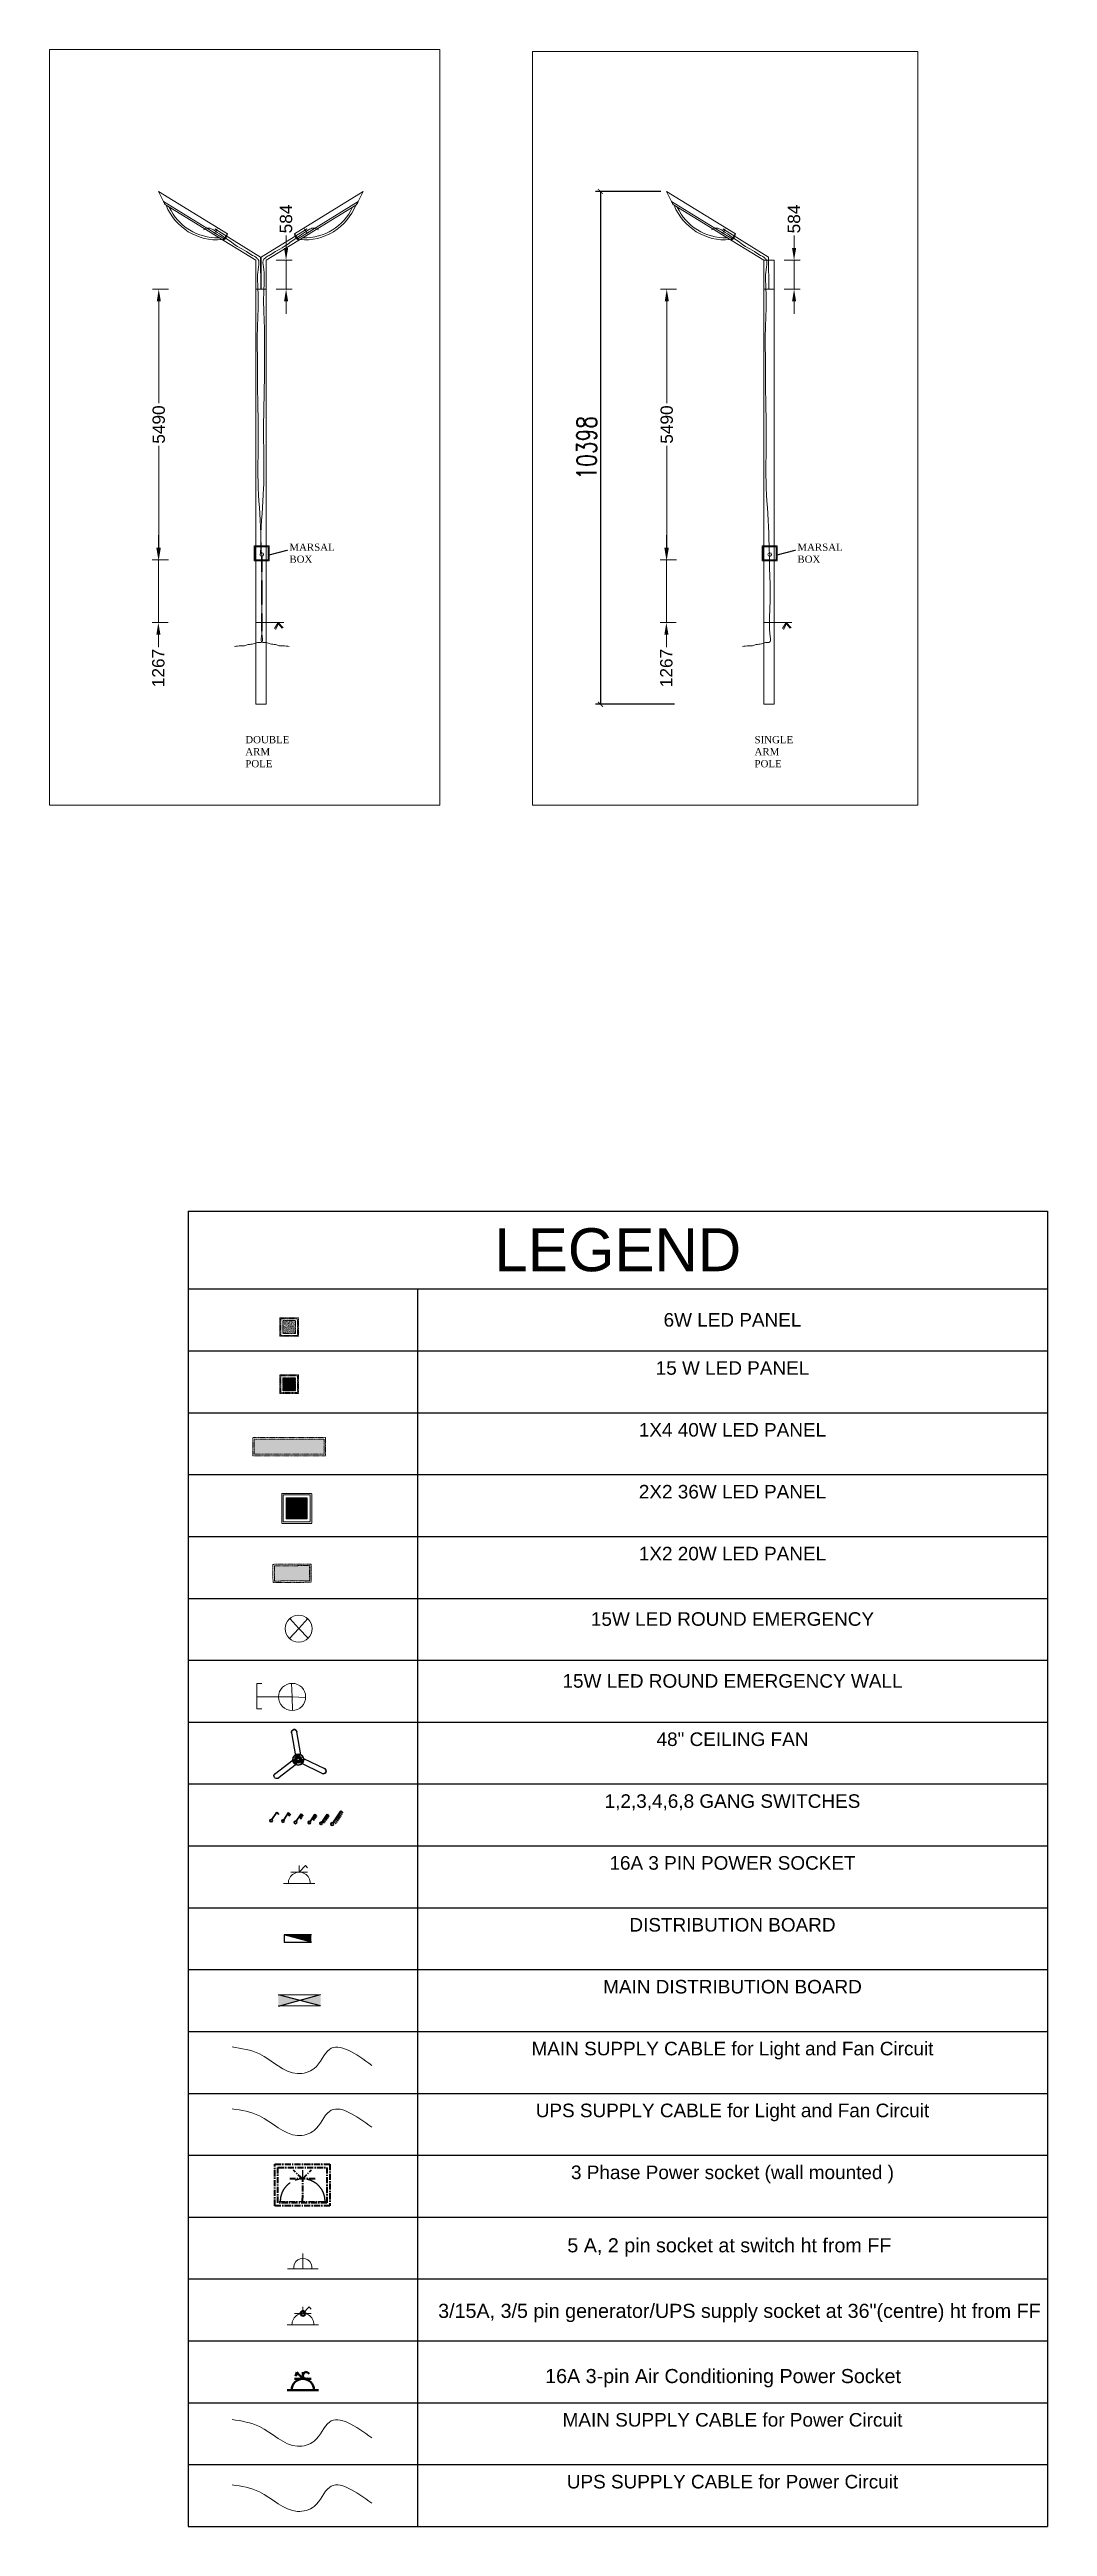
# Model space of a CAD drawing. Header units: millimetres. Extents: x 2399484 to 3337895, y 3598750 to 3969149.
# Drawn here: x 2399484 to 2419715, y 3838145 to 3888357 of the extents above; entities that cross this region are included whole.
import ezdxf
from ezdxf import colors
from ezdxf.entities.mleader import LeaderData, LeaderLine
from ezdxf.math import Vec2, Vec3

# ---------------------------------------------------------------- set-up
doc = ezdxf.new("R2010")
doc.units = ezdxf.units.MM
doc.header["$MEASUREMENT"] = 0
doc.header["$PDMODE"] = 32
doc.header["$PDSIZE"] = 0.25
doc.linetypes.add('CENTER', pattern=[2, 1.25, -0.25, 0.25, -0.25])
for name, color, linetype, lineweight in [('1 LIGHT N SWITCH', 3, 'Continuous', 25), ('4 DB BOXES', 3, 'Continuous', 25), ('5 A power', 220, 'Continuous', 9), ('5 DB BOXES', 3, 'Continuous', 25), ('conduit Light & fan City', 30, 'Continuous', 5), ('elect text', 2, 'Continuous', 50), ('Power Sockets City supply', 141, 'Continuous', 13), ('Strret Light', 50, 'Continuous', 35), ('Switches', 173, 'Continuous', 15), ('wall 0.4', 7, 'Continuous', 40)]:
    doc.layers.add(name, color=color, linetype=linetype, lineweight=lineweight)
for name, color, linetype in [('1 x 4 recessed', 80, 'CENTER'), ('2 x 11 recessed', 60, 'CENTER'), ('ceilling fan', 3, 'Continuous'), ('emergencylight', 1, 'Continuous'), ('power socket 3phase line', 54, 'CENTER'), ('power socket Generator', 210, 'CENTER'), ('thrtywpanel', 7, 'Continuous'), ('wire powered ups', 3, 'Continuous'), ('Wires', 1, 'Continuous')]:
    doc.layers.add(name, color=color, linetype=linetype)
doc.styles.add('Arch-Dim', font='romans.shx', dxfattribs={"width": 0.75})
doc.styles.get("Standard").update_dxf_attribs({"font": 'arial.ttf'})
doc.dimstyles.new('HMS', dxfattribs={"dimscale": 100, "dimtxt": 2.5, "dimasz": 2.5, "dimexe": 1.25, "dimexo": 0.625, "dimtad": 0, "dimdec": 0, "dimdsep": 46, "dimtxsty": 'Standard', "dimcen": 2.5, "dimclrd": 64, "dimclre": 54, "dimclrt": 230, "dimadec": 0, "dimazin": 0, "dimtfac": 1, "dimtdec": 0, "dimtmove": 0, "dimatfit": 0, "dimfxl": 1, "dimlwd": 13, "dimlwe": 13, "dimarcsym": 0})
doc.dimstyles.new('SMALL Annotative', dxfattribs={"dimscale": 100, "dimtxt": 4, "dimasz": 1, "dimexe": 1, "dimexo": 1.2, "dimgap": 0.8, "dimtad": 1, "dimdec": 0, "dimzin": 3, "dimdsep": 46, "dimtxsty": 'Arch-Dim', "dimblk": 'ARCHTICK', "dimcen": 10, "dimazin": 2, "dimtfac": 0.75, "dimtdec": 0, "dimtix": 1, "dimtmove": 2, "dimatfit": 3, "dimfxl": 1, "dimfxlon": 1, "dimtolj": 1, "dimtzin": 0, "dimarcsym": 0})

msp = doc.modelspace()

# ---------------------------------------------------------------- texts
at = {"layer": 'elect text', "color": 1, "insert": (2409980.9, 3843987.6), "char_height": 285.874, "attachment_point": 1}
msp.add_mtext('5 A, 2 pin socket at switch ht from FF', dxfattribs=at)
at = {"layer": 'Strret Light', "color": 6, "lineweight": 0, "char_height": 145.939, "attachment_point": 1}
for s, width, insert in [('{\\fTimes New Roman Baltic|b0|i0|c0|p18;MARSAL BOX}', 494.29, (2404346.2, 3878341.9)), ('{\\fTimes New Roman Baltic|b0|i0|c0|p18;MARSAL BOX}', 494.29, (2414645.2, 3878341.9)), ('{\\fTimes New Roman Baltic|b0|i0|c0|p18;DOUBLE ARM POLE}', 687.322, (2403452.4, 3874439.7)), ('{\\fTimes New Roman Baltic|b0|i0|c0|p18;SINGLE ARM POLE}', 687.322, (2413776, 3874439.7))]:
    msp.add_mtext_dynamic_manual_height_columns(s, width=width, gutter_width=15, heights=[0], dxfattribs=dict(at, insert=insert))
at = {"layer": 'Wires', "color": 1, "char_height": 285.874, "attachment_point": 1}
for s, insert in [('{\\C256;3/15A, 3/5 pin generator/UPS supply socket at 36"(centre) ht from FF}', (2407362, 3842658.2)), ('{\\C256;16A 3-pin Air Conditioning Power Socket}', (2409531.5, 3841336.7))]:
    msp.add_mtext(s, dxfattribs=dict(at, insert=insert))

# ---------------------------------------------------------------- blocks, each defined once
blk = doc.blocks.new('*T58')
at = {"layer": 'Wires', "color": 0, "linetype": 'ByBlock', "lineweight": -2, "ltscale": 5, "transparency": 16777216}
for p, q in [((0, 0), (17421, 0)), ((0, 0), (0, -26665)), ((17421, 0), (17421, -26665)), ((0, -1579), (17421, -1579)), ((4649, -1579), (4649, -26665)), ((0, -2834), (17421, -2834)), ((0, -4088), (17421, -4088)), ((0, -5342), (17421, -5342)), ((0, -6597), (17421, -6597)), ((0, -7851), (17421, -7851)), ((0, -9105), (17421, -9105)), ((0, -10360), (17421, -10360)), ((0, -11614), (17421, -11614)), ((0, -12868), (17421, -12868)), ((0, -14122), (17421, -14122)), ((0, -15377), (17421, -15377)), ((0, -16631), (17421, -16631)), ((0, -17885), (17421, -17885)), ((0, -19140), (17421, -19140)), ((0, -20394), (17421, -20394)), ((0, -21648), (17421, -21648)), ((0, -22902), (17421, -22902)), ((0, -24157), (17421, -24157)), ((0, -25411), (17421, -25411)), ((0, -26665), (17421, -26665))]:
    blk.add_line(p, q, dxfattribs=at)
at = {"layer": 'Wires', "color": 0, "lineweight": 9, "ltscale": 5, "transparency": 16777216}
for s, insert, char_height, width, attachment_point in [('LEGEND', (8710, -790), 871, 17002.63, 5), ('6W LED PANEL', (11035, -2207), 274.75, 12353.82, 5), ('15 W LED PANEL', (11035, -3043), 274.75, 12353.82, 2), ('1X4 40W LED PANEL', (11035, -4297), 274.75, 12353.82, 2), ('2X2 36W LED PANEL', (11035, -5551), 274.75, 12353.82, 2), ('1X2 20W LED PANEL', (11035, -6806), 274.75, 12353.82, 2), ('15W LED ROUND EMERGENCY', (11035, -8132), 275, 12209.23, 2), ('15W LED ROUND EMERGENCY WALL', (11035, -9387), 275, 12209.23, 2), ('48" CEILING FAN  ', (11035, -10569), 274.75, 12353.82, 2), ('1,2,3,4,6,8 GANG SWITCHES  ', (11035, -11823), 274.75, 12353.82, 2), ('16A 3 PIN POWER SOCKET', (11035, -13077), 274.75, 12353.82, 2), ('DISTRIBUTION BOARD', (11035, -14331), 274.75, 12353.82, 2), ('MAIN DISTRIBUTION BOARD', (11035, -15586), 274.75, 12353.82, 2), ('MAIN SUPPLY CABLE for Light and Fan Circuit', (11035, -16840), 274.75, 12353.82, 2), ('UPS SUPPLY CABLE for Light and Fan Circuit', (11035, -18094), 274.75, 12353.82, 2), ('{\\C256;3 Phase Power socket (wall mounted ) }', (11035, -19349), 274.75, 12353.82, 2), ('MAIN SUPPLY CABLE for Power Circuit', (11035, -24366), 274.75, 12353.82, 2), ('UPS SUPPLY CABLE for Power Circuit', (11035, -25620), 274.75, 12353.82, 2)]:
    blk.add_mtext(s, dxfattribs=dict(at, insert=insert, char_height=char_height, width=width, attachment_point=attachment_point))
blk = doc.blocks.new('1 WAY')
at = {"layer": 'Switches', "lineweight": 30}
for p, q in [((1.8, 2.1), (6, 8.5)), ((6, 8.5), (7.8, 6.5))]:
    blk.add_line(p, q, dxfattribs=at)
blk.add_circle((1.1, 1.1), 1.13, dxfattribs=at)
blk = doc.blocks.new('2 WAY')
at = {"layer": 'Switches', "lineweight": 30}
for p, q in [((1.8, 2.1), (6, 8.5)), ((5.3, 7.3), (7, 5.3)), ((6, 8.5), (7.8, 6.5))]:
    blk.add_line(p, q, dxfattribs=at)
blk.add_circle((1.1, 1.1), 1.13, dxfattribs=at)
blk = doc.blocks.new('3 WAY')
at = {"layer": 'Switches', "lineweight": 30}
for p, q in [((1.8, 2.1), (6, 8.5)), ((4.5, 6), (6.3, 4)), ((5.3, 7.3), (7, 5.3)), ((6, 8.5), (7.8, 6.5))]:
    blk.add_line(p, q, dxfattribs=at)
blk.add_circle((1.1, 1.1), 1.13, dxfattribs=at)
blk = doc.blocks.new('4 WAY')
at = {"layer": 'Switches', "lineweight": 30}
for p, q in [((1.8, 2.1), (6, 8.5)), ((3.6, 4.9), (5.4, 2.9)), ((4.5, 6), (6.3, 4)), ((5.3, 7.3), (7, 5.3)), ((6, 8.5), (7.8, 6.5))]:
    blk.add_line(p, q, dxfattribs=at)
blk.add_circle((1.1, 1.1), 1.13, dxfattribs=at)
blk = doc.blocks.new('6gang switch')
at = {"layer": 'Switches', "lineweight": 30}
for p, q in [((1.7, 2.1), (6.5, 9.2)), ((2.4, 3.2), (4.2, 1.2)), ((3.3, 4.3), (5.1, 2.3)), ((4.1, 5.5), (5.8, 3.5)), ((5, 6.7), (6.7, 4.7)), ((5.7, 7.9), (7.5, 5.9)), ((6.5, 9.2), (8.2, 7.2))]:
    blk.add_line(p, q, dxfattribs=at)
blk.add_circle((1.1, 1.1), 1.13, dxfattribs=at)
blk = doc.blocks.new('CEILING FAN')
at = {"color": 3, "extrusion": (-0.984895, -0.173153, 0)}
for p, q in [((106626, -145944, -78), (106626, -145944, -76)), ((106626, -145944, -78), (106646, -146058, -78)), ((106646, -146058, -78), (106646, -146058, -76))]:
    blk.add_line(p, q, dxfattribs=at)
at = {"color": 3}
for p, q in [((106626, -145944, -78), (106626, -145944, -76)), ((106653, -145940, -78), (106653, -145940, -76)), ((106543, -146147, -76), (106635, -146078, -76)), ((106635, -146078, -76), (106652, -146099, -76)), ((106673, -146053, -76), (106646, -146058, -76)), ((106674, -146094, -76), (106685, -146070, -76)), ((106652, -146099, -76), (106560, -146169, -76)), ((106777, -146144, -76), (106674, -146094, -76)), ((106789, -146120, -78), (106789, -146120, -76))]:
    blk.add_line(p, q, dxfattribs=at)
at = {"color": 3, "extrusion": (0.984895, 0.173153, 0)}
for p, q in [((106653, -145940, -78), (106653, -145940, -76)), ((106673, -146053, -78), (106673, -146053, -76))]:
    blk.add_line(p, q, dxfattribs=at)
at = {"color": 3, "extrusion": (0, 0, -1)}
for p, q in [((106673, -146053, -78), (106653, -145940, -78)), ((106543, -146147, -78), (106635, -146078, -78)), ((106635, -146078, -78), (106652, -146099, -78)), ((106646, -146058, -78), (106673, -146053, -78)), ((106674, -146094, -78), (106685, -146070, -78)), ((106652, -146099, -78), (106560, -146169, -78)), ((106777, -146144, -78), (106674, -146094, -78))]:
    blk.add_line(p, q, dxfattribs=at)
at = {"color": 3, "extrusion": (-0.602909, 0.79781, 0)}
for p, q in [((106543, -146147, -76), (106635, -146078, -76)), ((106543, -146147, -78), (106635, -146078, -78)), ((106635, -146078, -78), (106635, -146078, -76))]:
    blk.add_line(p, q, dxfattribs=at)
at = {"color": 3, "extrusion": (0.79781, 0.602909, 0)}
for p, q in [((106635, -146078, -76), (106652, -146099, -76)), ((106635, -146078, -78), (106635, -146078, -76)), ((106635, -146078, -78), (106652, -146099, -78)), ((106652, -146099, -78), (106652, -146099, -76))]:
    blk.add_line(p, q, dxfattribs=at)
at = {"color": 3, "extrusion": (0.173153, -0.984895, 0)}
for p, q in [((106673, -146053, -76), (106646, -146058, -76)), ((106646, -146058, -78), (106673, -146053, -78)), ((106646, -146058, -78), (106646, -146058, -76)), ((106673, -146053, -78), (106673, -146053, -76))]:
    blk.add_line(p, q, dxfattribs=at)
at = {"color": 3, "extrusion": (-0.900152, 0.435576, 0)}
for p, q in [((106674, -146094, -76), (106685, -146070, -76)), ((106674, -146094, -78), (106685, -146070, -78)), ((106685, -146070, -78), (106685, -146070, -76)), ((106674, -146094, -78), (106674, -146094, -76))]:
    blk.add_line(p, q, dxfattribs=at)
at = {"color": 3, "extrusion": (0.435576, 0.900152, 0)}
for p, q in [((106685, -146070, -78), (106685, -146070, -76)), ((106685, -146070, -78), (106789, -146120, -78)), ((106789, -146120, -78), (106789, -146120, -76))]:
    blk.add_line(p, q, dxfattribs=at)
at = {"color": 3, "extrusion": (0.602909, -0.79781, 0)}
for p, q in [((106652, -146099, -76), (106560, -146169, -76)), ((106652, -146099, -78), (106560, -146169, -78)), ((106562, -146167, -2), (106562, -146167, 0)), ((106652, -146099, -78), (106652, -146099, -76))]:
    blk.add_line(p, q, dxfattribs=at)
at = {"color": 3, "extrusion": (-0.435576, -0.900152, 0)}
for p, q in [((106777, -146144, -76), (106674, -146094, -76)), ((106674, -146094, -78), (106674, -146094, -76)), ((106777, -146144, -78), (106674, -146094, -78))]:
    blk.add_line(p, q, dxfattribs=at)
at = {"color": 3}
for centre, radius in [((106660, -146076, -71), 26.7), ((106660, -146076, -81), 26.7), ((106660, -146076, 0), 6.78)]:
    blk.add_circle(centre, radius, dxfattribs=at)
at = {"color": 3, "extrusion": (0, 0, -1)}
for centre, radius in [((-106660, -146076, 81), 26.7), ((-106660, -146076, 71), 26.7), ((-106660, -146076, 81), 6.78), ((-106660, -146076, 81), 6.78)]:
    blk.add_circle(centre, radius, dxfattribs=at)
at = {"color": 3, "extrusion": (-0.024462, -1e-16, 0.999701)}
for centre, radius in [((146076, 106628, -2593), 16.3), ((146075, 106628, -2593), 14.5), ((146075, 106628, -2593), 14.5), ((146076, 106628, -2615), 8.13)]:
    blk.add_circle(centre, radius, dxfattribs=at)
at = {"color": 3, "extrusion": (0.024462, 1e-16, -0.999701)}
for centre, radius in [((-146076, 106628, 2593), 16.3), ((-146076, 106628, 2609), 10.2), ((-146075, 106628, 2609), 9.08), ((-146075, 106628, 2615), 7.26)]:
    blk.add_circle(centre, radius, dxfattribs=at)
at = {"color": 3, "extrusion": (0.024462, 0, -0.999701)}
blk.add_circle((-146075, 106628, 2609), 6.78, dxfattribs=at)
at = {"color": 3, "extrusion": (0, 0, -1)}
for centre, start, end in [((-106640, -145942, 78), 350.0288, 170.0288), ((-106640, -145942, 76), 350.0288, 170.0288), ((-106554, -146156, 2), 232.9215, 52.9215), ((-106783, -146132, 76), 115.822, 295.822), ((-106783, -146132, 78), 115.822, 295.822), ((-106783, -146132, 78), 115.822, 295.822)]:
    blk.add_arc(centre, 13.6, start, end, dxfattribs=at)
at = {"color": 3}
for centre, start, end in [((106640, -145942, -76), 9.9712, 189.9712), ((106640, -145942, -78), 9.9712, 189.9712), ((106783, -146132, -76), 244.178, 64.178)]:
    blk.add_arc(centre, 13.6, start, end, dxfattribs=at)
blk = doc.blocks.new('15A N soc')
at = {"layer": 'Power Sockets City supply', "color": 244, "lineweight": 13, "true_color": 0x991b1e}
for p, q in [((52222.628, 99516.206), (52222.493, 99516.206)), ((52222.561, 99516.206), (52222.561, 99516.26)), ((52222.561, 99516.206), (52222.61, 99516.259)), ((52222.61, 99516.259), (52222.628, 99516.24)), ((52222.434, 99516.116), (52222.686, 99516.116))]:
    blk.add_line(p, q, dxfattribs=at)
blk.add_arc((52222.561, 99516.118), 0.0881, 358.32, 181.68, dxfattribs=at)
blk = doc.blocks.new('FDB')
at = {"layer": '4 DB BOXES'}
blk.add_hatch(color=256, dxfattribs=at).paths.add_polyline_path([(-65075.5, -197982.4), (-65075.5, -197977), (-65095.8, -197982.4)])
for p, q in [((-65095.8, -197982.4), (-65095.8, -197977)), ((-65095.8, -197977), (-65075.5, -197977)), ((-65075.5, -197977), (-65095.8, -197982.4)), ((-65075.5, -197982.4), (-65095.8, -197982.4))]:
    blk.add_line(p, q, dxfattribs=at)
blk = doc.blocks.new('mpb')
h = blk.add_hatch(color=3)
h.paths.add_polyline_path([(531970, 179435), (531970, 179646), (531575, 179540)])
h.paths.add_polyline_path([(531575, 179540), (531284, 179618), (531284, 179462)])
h.paths.add_polyline_path([(531284, 179462), (531284, 179618), (531180, 179646), (531180, 179435)])
at = {"color": 3}
for p, q in [((531180, 179646), (531970, 179646)), ((531180, 179646), (531970, 179435)), ((531970, 179646), (531180, 179435)), ((531970, 179435), (531180, 179435))]:
    blk.add_line(p, q, dxfattribs=at)
blk = doc.blocks.new('3 ph sock')
at = {"color": 2, "ltscale": 5}
blk.add_line((-44666.12, -38223.8), (-44666.12, -38222), dxfattribs=at)
at = {"ltscale": 5}
blk.add_arc((-44666.12, -38228.39), 4.59, 0, 180, dxfattribs=at)
at = {"layer": 'power socket 3phase line', "lineweight": 35}
for p, q in [((-44663.58, -38223.8), (-44668.73, -38223.8)), ((-44666.13, -38228.39), (-44666.08, -38223.8))]:
    blk.add_line(p, q, dxfattribs=at)
at = {"layer": 'power socket 3phase line', "color": 1, "lineweight": 35}
blk.add_line((-44666.12, -38223.8), (-44668, -38222), dxfattribs=at)
at = {"layer": 'power socket 3phase line', "color": 5, "lineweight": 35}
blk.add_line((-44666.12, -38223.8), (-44664.34, -38221.91), dxfattribs=at)
at = {"layer": 'power socket 3phase line', "lineweight": 25}
blk.add_line((-44670.92, -38228.39), (-44661.32, -38228.39), dxfattribs=at)
at = {"layer": 'power socket 3phase line', "lineweight": 35}
for points in [[(-44671.8, -38220.74), (-44660.56, -38220.74), (-44660.56, -38229.27), (-44671.8, -38229.27)], [(-44671.19, -38221.43), (-44661.18, -38221.43), (-44661.18, -38228.66), (-44671.19, -38228.66)]]:
    blk.add_lwpolyline(points, close=True, dxfattribs=at)
blk = doc.blocks.new('5A soc')
at = {"layer": '5 A power', "lineweight": 18}
for p, q in [((895477, -137969), (895667, -137969)), ((895572, -137969), (895572, -137872))]:
    blk.add_line(p, q, dxfattribs=at)
blk.add_arc((895572, -137960), 57.1, 350.9122, 189.0878, dxfattribs=at)
blk = doc.blocks.new('AC Power Socket')
at = {"layer": 'wall 0.4', "color": 114, "ltscale": 5, "true_color": 0x139b48}
for p, q in [((2405368, 3836252), (2405340, 3836174)), ((2405491, 3836120), (2405368, 3836252)), ((2405491, 3836256), (2405491, 3836120)), ((2405170, 3835891), (2405807, 3835891)), ((2405318, 3836120), (2405660, 3836120)), ((2405354, 3836213), (2405405, 3836212))]:
    blk.add_line(p, q, dxfattribs=at)
for centre, radius, start, end in [((2405559, 3836188), 67.6, 32.4797, 294.3307), ((2405488, 3835891), 229, 0, 180)]:
    blk.add_arc(centre, radius, start, end, dxfattribs=at)
blk = doc.blocks.new('*D79')
at = {"layer": 'Defpoints', "color": 0, "transparency": 16777216}
for p in [(2403664, 3883500), (2401698, 3878010), (2403664, 3878010)]:
    blk.add_point(p, dxfattribs=at)
at = {"layer": 'Strret Light', "color": 54, "lineweight": 13, "transparency": 16777216}
for p, q in [((2401898, 3883500), (2401573, 3883500)), ((2401898, 3878010), (2401573, 3878010))]:
    blk.add_line(p, q, dxfattribs=at)
at = {"layer": 'Strret Light', "color": 64, "lineweight": 13, "transparency": 16777216}
for p, q in [((2401698, 3883250), (2401698, 3881190)), ((2401698, 3878260), (2401698, 3880320))]:
    blk.add_line(p, q, dxfattribs=at)
at = {"layer": 'Strret Light', "color": 64, "transparency": 16777216}
for points in [[(2401657, 3883250), (2401740, 3883250), (2401698, 3883500)], [(2401657, 3878260), (2401740, 3878260), (2401698, 3878010)]]:
    blk.add_solid(points, dxfattribs=at)
at = {"layer": 'Strret Light', "color": 230, "lineweight": 0, "transparency": 16777216, "insert": (2401698, 3880755), "char_height": 250, "attachment_point": 5, "rotation": 90}
blk.add_mtext('5490', dxfattribs=at)
blk = doc.blocks.new('*D77')
at = {"layer": 'Defpoints', "color": 0, "transparency": 16777216}
for p in [(2403664, 3878010), (2401690, 3876743), (2403664, 3876743)]:
    blk.add_point(p, dxfattribs=at)
at = {"layer": 'Strret Light', "color": 64, "lineweight": 13, "transparency": 16777216}
for p, q in [((2401690, 3878260), (2401690, 3878510)), ((2401690, 3878010), (2401690, 3876743)), ((2401690, 3876493), (2401690, 3876243))]:
    blk.add_line(p, q, dxfattribs=at)
at = {"layer": 'Strret Light', "color": 54, "lineweight": 13, "transparency": 16777216}
for p, q in [((2401890, 3878010), (2401565, 3878010)), ((2401890, 3876743), (2401565, 3876743))]:
    blk.add_line(p, q, dxfattribs=at)
at = {"layer": 'Strret Light', "color": 64, "transparency": 16777216}
for points in [[(2401649, 3878260), (2401732, 3878260), (2401690, 3878010)], [(2401649, 3876493), (2401732, 3876493), (2401690, 3876743)]]:
    blk.add_solid(points, dxfattribs=at)
at = {"layer": 'Strret Light', "color": 230, "lineweight": 0, "transparency": 16777216, "insert": (2401690, 3875819), "char_height": 250, "attachment_point": 5, "rotation": 90}
blk.add_mtext('1267', dxfattribs=at)
blk = doc.blocks.new('*D80')
at = {"layer": 'Defpoints', "color": 0, "transparency": 16777216}
for p in [(2403664, 3884084), (2404279, 3884084), (2403664, 3883500)]:
    blk.add_point(p, dxfattribs=at)
at = {"layer": 'Strret Light', "color": 64, "lineweight": 13, "transparency": 16777216}
for p, q in [((2404279, 3884334), (2404279, 3884584)), ((2404279, 3883500), (2404279, 3884084)), ((2404279, 3883250), (2404279, 3883000))]:
    blk.add_line(p, q, dxfattribs=at)
at = {"layer": 'Strret Light', "color": 54, "lineweight": 13, "transparency": 16777216}
for p, q in [((2404079, 3884084), (2404404, 3884084)), ((2404079, 3883500), (2404404, 3883500))]:
    blk.add_line(p, q, dxfattribs=at)
at = {"layer": 'Strret Light', "color": 64, "transparency": 16777216}
for points in [[(2404238, 3884334), (2404321, 3884334), (2404279, 3884084)], [(2404238, 3883250), (2404321, 3883250), (2404279, 3883500)]]:
    blk.add_solid(points, dxfattribs=at)
at = {"layer": 'Strret Light', "color": 230, "lineweight": 0, "transparency": 16777216, "insert": (2404279, 3884922), "char_height": 250, "attachment_point": 5, "rotation": 90}
blk.add_mtext('584', dxfattribs=at)
blk = doc.blocks.new('*D81')
at = {"layer": 'Defpoints', "color": 0, "transparency": 16777216}
for p in [(2413963, 3883500), (2411997, 3878010), (2413963, 3878010)]:
    blk.add_point(p, dxfattribs=at)
at = {"layer": 'Strret Light', "color": 54, "lineweight": 13, "transparency": 16777216}
for p, q in [((2412197, 3883500), (2411872, 3883500)), ((2412197, 3878010), (2411872, 3878010))]:
    blk.add_line(p, q, dxfattribs=at)
at = {"layer": 'Strret Light', "color": 64, "lineweight": 13, "transparency": 16777216}
for p, q in [((2411997, 3883250), (2411997, 3881190)), ((2411997, 3878260), (2411997, 3880320))]:
    blk.add_line(p, q, dxfattribs=at)
at = {"layer": 'Strret Light', "color": 64, "transparency": 16777216}
for points in [[(2411956, 3883250), (2412039, 3883250), (2411997, 3883500)], [(2411956, 3878260), (2412039, 3878260), (2411997, 3878010)]]:
    blk.add_solid(points, dxfattribs=at)
at = {"layer": 'Strret Light', "color": 230, "lineweight": 0, "transparency": 16777216, "insert": (2411997, 3880755), "char_height": 250, "attachment_point": 5, "rotation": 90}
blk.add_mtext('5490', dxfattribs=at)
blk = doc.blocks.new('*D78')
at = {"layer": 'Defpoints', "color": 0, "transparency": 16777216}
for p in [(2413963, 3878010), (2411989, 3876743), (2413963, 3876743)]:
    blk.add_point(p, dxfattribs=at)
at = {"layer": 'Strret Light', "color": 64, "lineweight": 13, "transparency": 16777216}
for p, q in [((2411989, 3878260), (2411989, 3878510)), ((2411989, 3878010), (2411989, 3876743)), ((2411989, 3876493), (2411989, 3876243))]:
    blk.add_line(p, q, dxfattribs=at)
at = {"layer": 'Strret Light', "color": 54, "lineweight": 13, "transparency": 16777216}
for p, q in [((2412189, 3878010), (2411864, 3878010)), ((2412189, 3876743), (2411864, 3876743))]:
    blk.add_line(p, q, dxfattribs=at)
at = {"layer": 'Strret Light', "color": 64, "transparency": 16777216}
for points in [[(2411948, 3878260), (2412031, 3878260), (2411989, 3878010)], [(2411948, 3876493), (2412031, 3876493), (2411989, 3876743)]]:
    blk.add_solid(points, dxfattribs=at)
at = {"layer": 'Strret Light', "color": 230, "lineweight": 0, "transparency": 16777216, "insert": (2411989, 3875819), "char_height": 250, "attachment_point": 5, "rotation": 90}
blk.add_mtext('1267', dxfattribs=at)
blk = doc.blocks.new('*D82')
at = {"layer": 'Defpoints', "color": 0, "transparency": 16777216}
for p in [(2413963, 3884084), (2414578, 3884084), (2413963, 3883500)]:
    blk.add_point(p, dxfattribs=at)
at = {"layer": 'Strret Light', "color": 64, "lineweight": 13, "transparency": 16777216}
for p, q in [((2414578, 3884334), (2414578, 3884584)), ((2414578, 3883500), (2414578, 3884084)), ((2414578, 3883250), (2414578, 3883000))]:
    blk.add_line(p, q, dxfattribs=at)
at = {"layer": 'Strret Light', "color": 54, "lineweight": 13, "transparency": 16777216}
for p, q in [((2414378, 3884084), (2414703, 3884084)), ((2414378, 3883500), (2414703, 3883500))]:
    blk.add_line(p, q, dxfattribs=at)
at = {"layer": 'Strret Light', "color": 64, "transparency": 16777216}
for points in [[(2414537, 3884334), (2414620, 3884334), (2414578, 3884084)], [(2414537, 3883250), (2414620, 3883250), (2414578, 3883500)]]:
    blk.add_solid(points, dxfattribs=at)
at = {"layer": 'Strret Light', "color": 230, "lineweight": 0, "transparency": 16777216, "insert": (2414578, 3884922), "char_height": 250, "attachment_point": 5, "rotation": 90}
blk.add_mtext('584', dxfattribs=at)
blk = doc.blocks.new('_ArchTick')
at = {"color": 0, "linetype": 'ByBlock', "const_width": 0.15}
blk.add_lwpolyline([(-0.5, -0.5), (0.5, 0.5)], dxfattribs=at)
blk = doc.blocks.new('*D83')
at = {"layer": 'conduit Light & fan City', "color": 0, "linetype": 'Continuous', "lineweight": -2, "ltscale": 3, "transparency": 16777216}
for p, q in [((2411874, 3885482), (2410553, 3885482)), ((2410653, 3885482), (2410653, 3875084)), ((2412153, 3875084), (2410553, 3875084))]:
    blk.add_line(p, q, dxfattribs=at)
at = {"layer": 'Defpoints', "color": 0, "ltscale": 3, "transparency": 16777216}
for p in [(2411994, 3885482), (2410653, 3875084), (2413963, 3875084)]:
    blk.add_point(p, dxfattribs=at)
at = {"layer": 'conduit Light & fan City', "color": 0, "lineweight": -2, "ltscale": 3, "transparency": 16777216, "xscale": 100, "yscale": 100, "zscale": 100}
for p, rotation in [((2410653, 3885482), 90), ((2410653, 3875084), 270)]:
    blk.add_blockref('_ArchTick', p, dxfattribs=dict(at, rotation=rotation))
at = {"layer": 'conduit Light & fan City', "color": 0, "lineweight": 0, "ltscale": 3, "transparency": 16777216, "insert": (2410373, 3880283), "char_height": 400, "attachment_point": 5, "rotation": 90, "style": 'Arch-Dim'}
blk.add_mtext('\\A1;10398', dxfattribs=at)
blk = doc.blocks.new('8 gang')
at = {"layer": 'Switches', "lineweight": 30}
for p, q in [((1.7, 2.1), (8, 11.7)), ((2.4, 3.2), (4.2, 1.2)), ((3.3, 4.3), (5.1, 2.3)), ((4.1, 5.5), (5.8, 3.5)), ((5, 6.7), (6.7, 4.7)), ((5.7, 7.9), (7.5, 5.9)), ((6.5, 9.2), (8.2, 7.2)), ((7.2, 10.4), (9, 8.4)), ((8, 11.7), (9.7, 9.7))]:
    blk.add_line(p, q, dxfattribs=at)
blk.add_circle((1.1, 1.1), 1.13, dxfattribs=at)
blk = doc.blocks.new('1by1 6w')
at = {"layer": '2 x 11 recessed', "lineweight": 0}
h = blk.add_hatch(dxfattribs=at)
h.set_pattern_fill('AR-SAND', color=256, scale=7.6)
h.set_pattern_definition([(37.5, (-507751.777, 116886.896), (-0.47874952, 14.64386064), [0, -11.552, 0, -12.92, 0, -12.35]), (7.5, (-507751.777, 116886.896), (13.45030296, 21.4483101), [0, -6.232, 0, -10.412, 0, -3.99]), (327.5, (-507761.125, 116886.896), (23.66747815, 0.0430088), [0, -3.8, 0, -13.68, 0, -17.86]), (317.5, (-507761.125, 116886.896), (22.8465622, 6.6703343), [0, -1.9, 0, -8.968, 0, -10.26])])
h.paths.add_polyline_path([(-106, 106), (106, 106), (106, -106), (-106, -106)])
for points in [[(-152, 152), (152, 152), (152, -152), (-152, -152)], [(-137, 137), (137, 137), (137, -137), (-137, -137)], [(-106, 106), (106, 106), (106, -106), (-106, -106)]]:
    blk.add_lwpolyline(points, close=True, dxfattribs=at)
blk = doc.blocks.new('1by1 15w')
at = {"layer": '2 x 11 recessed', "lineweight": 0, "true_color": 0xffffff}
h = blk.add_hatch(dxfattribs=at)
h.set_pattern_fill('DOTS', scale=7.6)
h.set_pattern_definition([(0, (-24150.00014, -28906.40267), (0.2375, 0.475), [0, -0.475])])
h.paths.add_polyline_path([(111699, 133932), (111912, 133932), (111912, 133720), (111699, 133720)])
at = {"layer": '2 x 11 recessed', "lineweight": 0}
for points in [[(111654, 133978), (111958, 133978), (111958, 133674), (111654, 133674)], [(111669, 133963), (111942, 133963), (111942, 133689), (111669, 133689)], [(111699, 133932), (111912, 133932), (111912, 133720), (111699, 133720)]]:
    blk.add_lwpolyline(points, close=True, dxfattribs=at)
blk = doc.blocks.new('4 ft recessed panel')
at = {"layer": '1 x 4 recessed', "lineweight": 0}
h = blk.add_hatch(dxfattribs=at)
h.set_pattern_fill('AR-SAND', color=256, scale=6.25)
h.set_pattern_definition([(37.5, (-418269.719, 97562.351), (-0.39370849, 12.04264856), [0, -9.5, 0, -10.625, 0, -10.15625]), (7.5, (-418269.719, 97562.351), (11.0611044, 17.6384129), [0, -5.125, 0, -8.5625, 0, -3.28125]), (327.5, (-418277.406, 97562.351), (19.46338664, 0.03536908), [0, -3.125, 0, -11.25, 0, -14.6875]), (317.5, (-418277.406, 97562.351), (18.7882913, 5.4854723), [0, -1.5625, 0, -7.375, 0, -8.4375])])
h.paths.add_polyline_path([(-575, 125), (575, 125), (575, -125), (-575, -125)])
for points in [[(-600, 150), (600, 150), (600, -150), (-600, -150)], [(-575, 125), (575, 125), (575, -125), (-575, -125)]]:
    blk.add_lwpolyline(points, close=True, dxfattribs=at)
blk = doc.blocks.new('2 ft panel')
at = {"layer": '1 x 4 recessed', "lineweight": 0}
h = blk.add_hatch(dxfattribs=at)
h.set_pattern_fill('AR-SAND', color=256, scale=6.25)
h.set_pattern_definition([(37.5, (-417982.219, 97562.351), (-0.39370849, 12.04264856), [0, -9.5, 0, -10.625, 0, -10.15625]), (7.5, (-417982.219, 97562.351), (11.0611044, 17.6384129), [0, -5.125, 0, -8.5625, 0, -3.28125]), (327.5, (-417989.906, 97562.351), (19.46338664, 0.03536908), [0, -3.125, 0, -11.25, 0, -14.6875]), (317.5, (-417989.906, 97562.351), (18.7882913, 5.4854723), [0, -1.5625, 0, -7.375, 0, -8.4375])])
h.paths.add_polyline_path([(287, -125), (287, 125), (-288, 125), (-288, -125)])
at = {"layer": '1 x 4 recessed'}
blk.add_line((287, 125), (287, -125), dxfattribs=at)
at = {"layer": '1 x 4 recessed', "lineweight": 0}
for points in [[(316, -150), (-313, -150), (-313, 150), (316, 150)], [(287, -125), (-288, -125), (-288, 125), (287, 125)], [(316, 150), (316, -150)]]:
    blk.add_lwpolyline(points, dxfattribs=at)
blk = doc.blocks.new('36W LED PANEL')
at = {"layer": '2 x 11 recessed', "lineweight": 0, "true_color": 0xffffff, "transparency": 33554664}
h = blk.add_hatch(dxfattribs=at)
h.set_pattern_fill('DOTS', scale=15.2)
h.paths.add_polyline_path([(-213, 213), (213, 213), (213, -213), (-213, -213)])
at = {"layer": '2 x 11 recessed', "lineweight": 0}
for points in [[(-304, 304), (304, 304), (304, -304), (-304, -304)], [(-274, 274), (274, 274), (274, -274), (-274, -274)], [(-213, 213), (213, 213), (213, -213), (-213, -213)]]:
    blk.add_lwpolyline(points, close=True, dxfattribs=at)
blk = doc.blocks.new('emergency')
at = {"layer": 'conduit Light & fan City'}
for p, q in [((0, 0), (-124, -135)), ((-122, 136), (0, 0)), ((124, 135), (0, 0)), ((0, 0), (129, -129))]:
    blk.add_line(p, q, dxfattribs=at)
blk.add_circle((0, 0), 183, dxfattribs=at)
blk = doc.blocks.new('wallemergency')
at = {"layer": 'conduit Light & fan City'}
for p, q in [((129, -130), (129, -607)), ((-53, -606), (-53, -537)), ((-53, -606), (289, -607)), ((289, -607), (289, -537))]:
    blk.add_line(p, q, dxfattribs=at)
at = {"layer": 'conduit Light & fan City', "rotation": 314.9259662042996}
blk.add_blockref('emergency', (129, -130), dxfattribs=at)

# ---------------------------------------------------------------- dimensions: what is measured, and where the dimension line sits
at = {"layer": 'conduit Light & fan City', "lineweight": 0, "ltscale": 3}
dim = msp.add_linear_dim(base=(2410652.6, 3875083.9), p1=(2411994.3, 3885481.8), p2=(2413962.5, 3875083.9), angle=90, dimstyle='SMALL Annotative', override={"dimfxl": 15, "dimarcsym": 1}, dxfattribs=at)
dim.commit()
dim.dimension.update_dxf_attribs({"geometry": '*D83', "text_midpoint": (2410372.6, 3880282.9)})
at = {"layer": 'Strret Light', "color": 5, "lineweight": 0}
for p1, p2, picture, middle in [((2403663.5, 3883499.8), (2403663.5, 3884083.9), '*D80', (2404279.4, 3884922.1)), ((2413962.5, 3883499.8), (2413962.5, 3884083.9), '*D82', (2414578.4, 3884922.1))]:
    dim = msp.add_aligned_dim(p1=p1, p2=p2, distance=-615.9, dimstyle='HMS', override={"dimfxl": 2, "dimfxlon": 1, "dimarcsym": 1}, dxfattribs=at)
    dim.commit()
    dim.dimension.update_dxf_attribs({"geometry": picture, "text_midpoint": middle})
at = {"layer": 'Strret Light', "lineweight": 0}
for p1, p2, distance, picture, middle in [((2403663.5, 3883499.8), (2403663.5, 3878010.2), -1965.2, '*D79', (2401698.4, 3880755)), ((2413962.5, 3883499.8), (2413962.5, 3878010.2), -1965.2, '*D81', (2411997.4, 3880755)), ((2403663.5, 3878010.2), (2403663.5, 3876743.3), -1973.2, '*D77', (2401690.3, 3875819.3)), ((2413962.5, 3878010.2), (2413962.5, 3876743.3), -1973.2, '*D78', (2411989.3, 3875819.3))]:
    dim = msp.add_aligned_dim(p1=p1, p2=p2, distance=distance, dimstyle='HMS', override={"dimfxl": 2, "dimfxlon": 1, "dimarcsym": 1}, dxfattribs=at)
    dim.commit()
    dim.dimension.update_dxf_attribs({"geometry": picture, "text_midpoint": middle})

# ---------------------------------------------------------------- linework, layer by layer
at = {"layer": 'Strret Light', "lineweight": 0}
for p, q in [((2403088.3, 3884622.7), (2401695.3, 3885481.8)), ((2401796.4, 3885278.6), (2401695.3, 3885481.8)), ((2404449.8, 3884622.7), (2405842.9, 3885481.8)), ((2405741.8, 3885278.6), (2405842.9, 3885481.8)), ((2413387.3, 3884622.7), (2411994.3, 3885481.8)), ((2412095.4, 3885278.6), (2411994.3, 3885481.8)), ((2403023.3, 3884522.9), (2401796.4, 3885278.6)), ((2403001.9, 3884490), (2401848.1, 3885200.8)), ((2404514.9, 3884522.9), (2405741.8, 3885278.6)), ((2404536.3, 3884490), (2405690.1, 3885200.8)), ((2413322.3, 3884522.9), (2412095.4, 3885278.6)), ((2413300.9, 3884490), (2412147.1, 3885200.8)), ((2403663.5, 3884083.9), (2402777.5, 3884629.7)), ((2402883.4, 3884719.6), (2402828, 3884629.7)), ((2403763.7, 3884145.3), (2402832.8, 3884719.3)), ((2403088.3, 3884622.7), (2403001.9, 3884490)), ((2403774.5, 3884145.3), (2404705.4, 3884719.3)), ((2403874.7, 3884083.9), (2404760.6, 3884629.7)), ((2404449.8, 3884622.7), (2404536.3, 3884490)), ((2404654.8, 3884719.6), (2404710.2, 3884629.7)), ((2413962.5, 3884083.9), (2413076.6, 3884629.7)), ((2413182.4, 3884719.6), (2413127, 3884629.7)), ((2414062.7, 3884145.3), (2413131.8, 3884719.3)), ((2413387.3, 3884622.7), (2413300.9, 3884490)), ((2403663.5, 3883499.8), (2403663.5, 3884083.9)), ((2403765.8, 3883499.8), (2403763.7, 3884145.3)), ((2403772.4, 3883499.8), (2403774.5, 3884145.3)), ((2403874.7, 3883499.8), (2403874.7, 3884083.9)), ((2413962.5, 3883499.8), (2413962.5, 3884083.9)), ((2413962.5, 3884083.9), (2414173.7, 3884083.9)), ((2414064.8, 3883499.8), (2414062.7, 3884145.3)), ((2414173.7, 3883499.8), (2414173.7, 3884083.9)), ((2403663.5, 3883499.8), (2403663.5, 3875083.9)), ((2403663.5, 3883499.8), (2403874.7, 3883499.8)), ((2403874.7, 3883499.8), (2403874.7, 3875083.9)), ((2413962.5, 3883499.8), (2413962.5, 3875083.9)), ((2413962.5, 3883499.8), (2414173.7, 3883499.8)), ((2414173.7, 3883499.8), (2414173.7, 3875083.9)), ((2403663.5, 3876743.3), (2404232.4, 3876743.3)), ((2404121.7, 3876743.3), (2404047.4, 3876618.6)), ((2404047.4, 3876618.6), (2404121.7, 3876743.3)), ((2404123.7, 3876715.9), (2404061.5, 3876597.3)), ((2404121.7, 3876743.3), (2404216.8, 3876635.6)), ((2404123.7, 3876715.9), (2404201.5, 3876629)), ((2413962.5, 3876743.3), (2414531.4, 3876743.3)), ((2414420.7, 3876743.3), (2414346.4, 3876618.6)), ((2414346.4, 3876618.6), (2414420.7, 3876743.3)), ((2414422.7, 3876715.9), (2414360.5, 3876597.3)), ((2414420.7, 3876743.3), (2414515.8, 3876635.6)), ((2414422.7, 3876715.9), (2414500.5, 3876629)), ((2403663.5, 3875083.9), (2403874.7, 3875083.9)), ((2413962.5, 3875083.9), (2414173.7, 3875083.9))]:
    msp.add_line(p, q, dxfattribs=at)
at = {"layer": 'Strret Light', "color": 3, "lineweight": 0}
for points in [[(2399483.5, 3888357.1), (2407399.4, 3888357.1), (2407399.4, 3873037), (2399483.5, 3873037)], [(2409278.3, 3888314.7), (2417088.6, 3888314.7), (2417088.6, 3873037), (2409278.3, 3873037)]]:
    msp.add_lwpolyline(points, close=True, dxfattribs=at)
at = {"layer": 'Strret Light', "color": 6, "lineweight": 0}
for points in [[(2403633.2, 3877989.1), (2403939.3, 3877989.1), (2403939.3, 3878295.2), (2403633.2, 3878295.2)], [(2403654.3, 3878010.2), (2403918.2, 3878010.2), (2403918.2, 3878274.1), (2403654.3, 3878274.1)], [(2413932.2, 3877989.1), (2414238.3, 3877989.1), (2414238.3, 3878295.2), (2413932.2, 3878295.2)], [(2413953.3, 3878010.2), (2414217.2, 3878010.2), (2414217.2, 3878274.1), (2413953.3, 3878274.1)]]:
    msp.add_lwpolyline(points, close=True, dxfattribs=at)
for centre in [(2403785.9, 3878119.7), (2414084.9, 3878119.7)]:
    msp.add_circle(centre, 37, dxfattribs=at)
at = {"layer": 'Strret Light', "lineweight": 0}
for centre, radius, start, end in [((2401945.3, 3885321.4), 155, 196.03412, 231.13121), ((2402877.1, 3885605.2), 1105.6, 201.45438, 275.27756), ((2402877.1, 3885605.2), 1063.4, 204.6, 272.13195), ((2404661.1, 3885605.2), 1105.6, 264.72244, 338.54562), ((2404661.1, 3885605.2), 1063.4, 267.86805, 335.4), ((2405592.9, 3885321.4), 155, 308.86879, 343.96588), ((2412244.3, 3885321.4), 155, 196.03412, 231.13121), ((2413176.1, 3885605.2), 1105.6, 201.45438, 275.27756), ((2413176.1, 3885605.2), 1063.4, 204.6, 272.13195), ((2402924.9, 3884634.7), 163.9, 298.00975, 355.79398), ((2404613.3, 3884634.7), 163.9, 184.20602, 241.99025), ((2413223.9, 3884634.7), 163.9, 298.00975, 355.79398)]:
    msp.add_arc(centre, radius, start, end, dxfattribs=at)
at = {"layer": 'Strret Light', "color": 1, "lineweight": 0}
for points in [[(2402603.9, 3884703.4), (2402708.8, 3884738.4), (2402806.1, 3884698.9), (2402885.2, 3884647.3), (2403053.8, 3884533.6), (2403294.5, 3884367.2), (2403473.9, 3884260.9), (2403598.5, 3884185), (2403685.2, 3884130.3), (2403708, 3884110.6), (2403718.7, 3883950.7), (2403701.9, 3883734.8), (2403712.6, 3883391.1), (2403703.6, 3882861.6), (2403693.3, 3882446.4), (2403699.1, 3882068.2), (2403699.1, 3881634.8), (2403715.2, 3880705.2), (2403715.3, 3879462.3), (2403770.4, 3878423.7), (2403785.9, 3878119.7), (2403787, 3878115.2), (2403787.6, 3878113.9)], [(2404934.3, 3884703.4), (2404829.4, 3884738.4), (2404732.1, 3884698.9), (2404653, 3884647.3), (2404484.3, 3884533.6), (2404243.7, 3884367.2), (2404064.3, 3884260.9), (2403939.6, 3884185), (2403853, 3884130.3), (2403830.2, 3884110.6), (2403819.5, 3883950.7), (2403836.2, 3883734.8), (2403825.5, 3883391.1), (2403834.6, 3882861.6), (2403844.8, 3882446.4), (2403839.1, 3882068.2), (2403839.1, 3881634.8), (2403822.9, 3880705.2), (2403822.9, 3879462.3), (2403767.8, 3878423.7), (2403752.3, 3878119.7), (2403751.2, 3878115.2), (2403750.6, 3878113.9)], [(2412902.9, 3884703.4), (2413007.8, 3884738.4), (2413105.1, 3884698.9), (2413184.2, 3884647.3), (2413352.8, 3884533.6), (2413593.5, 3884367.2), (2413772.9, 3884260.9), (2413897.5, 3884185), (2413984.2, 3884130.3), (2414007, 3884110.6), (2414017.7, 3883950.7), (2414001, 3883734.8), (2414011.6, 3883391.1), (2414002.6, 3882861.6), (2413992.3, 3882446.4), (2413998.1, 3882068.2), (2413998.1, 3881634.8), (2414014.2, 3880705.2), (2414014.3, 3879462.3), (2414069.4, 3878423.7), (2414084.9, 3878119.7), (2414086, 3878115.2), (2414086.6, 3878113.9)]]:
    msp.add_spline(points, degree=3, dxfattribs=at)
at = {"layer": 'Strret Light', "color": 5, "lineweight": 0}
for points in [[(2403787.4, 3878128.1), (2403787.6, 3878120.4), (2403785.8, 3878108.5), (2403784.3, 3878090.2), (2403781.6, 3878055.5), (2403783.7, 3877806.5), (2403791.7, 3877145.5), (2403799.3, 3876412.2), (2403795.8, 3876353.7), (2403725.5, 3876336.2), (2403700.7, 3876336.2), (2403620, 3876309.9), (2403509.3, 3876294.1), (2403433.8, 3876269.5), (2403360, 3876269.5), (2403231.7, 3876253.7)], [(2403787.9, 3878128.1), (2403787.7, 3878120.4), (2403789.5, 3878108.5), (2403791, 3878090.2), (2403793.7, 3878055.5), (2403791.6, 3877806.5), (2403783.6, 3877145.5), (2403776, 3876412.2), (2403779.6, 3876353.7), (2403849.9, 3876336.2), (2403874.7, 3876336.2), (2403955.3, 3876309.9), (2404066, 3876294.1), (2404141.6, 3876269.5), (2404215.3, 3876269.5), (2404343.6, 3876253.7)], [(2414086.4, 3878128.1), (2414086.6, 3878120.4), (2414084.8, 3878108.5), (2414083.4, 3878090.2), (2414080.6, 3878055.5), (2414082.7, 3877806.5), (2414090.7, 3877145.5), (2414098.4, 3876412.2), (2414094.8, 3876353.7), (2414024.5, 3876336.2), (2413999.7, 3876336.2), (2413919.1, 3876309.9), (2413808.3, 3876294.1), (2413732.8, 3876269.5), (2413659, 3876269.5), (2413530.7, 3876253.7)]]:
    msp.add_spline(points, degree=3, dxfattribs=at)
at = {"layer": 'wall 0.4', "color": 3, "ltscale": 5}
msp.add_circle((2404621.5, 3842463), 47.6, dxfattribs=at)
at = {"layer": 'wire powered ups', "lineweight": 9}
msp.add_spline([(2403184.8, 3846610.8), (2403738.8, 3846469.3), (2404511.9, 3846070.5), (2404846.9, 3846173.4), (2405156.2, 3846559.3), (2406019.4, 3846237.8)], degree=3, dxfattribs=at)
at = {"layer": 'Wires', "lineweight": 9}
msp.add_spline([(2403184.8, 3847865.1), (2403738.8, 3847723.6), (2404511.9, 3847324.8), (2404846.9, 3847427.7), (2405156.2, 3847813.6), (2406019.4, 3847492.1)], degree=3, dxfattribs=at)
at = {"layer": 'Wires', "color": 2, "lineweight": 9}
msp.add_spline([(2403184.8, 3840312), (2403738.8, 3840170.5), (2404511.9, 3839771.8), (2404846.9, 3839874.7), (2405156.2, 3840260.6), (2406019.4, 3839939)], degree=3, dxfattribs=at)
at = {"layer": 'Wires', "color": 5, "lineweight": 9}
msp.add_spline([(2403184.8, 3838989), (2403738.8, 3838847.5), (2404511.9, 3838448.8), (2404846.9, 3838551.7), (2405156.2, 3838937.6), (2406019.4, 3838616)], degree=3, dxfattribs=at)

# ---------------------------------------------------------------- block references
msp.add_blockref('*T58', (2402294.4, 3864810))
at = {"layer": '1 LIGHT N SWITCH', "xscale": 4.121307005307405, "yscale": 4.121307005307405, "zscale": 4.121307005307405}
msp.add_blockref('CEILING FAN', (1964947.4, 4455714.8, -0.9), dxfattribs=at)
at = {"layer": '1 x 4 recessed', "xscale": 1.232584708463633, "yscale": 1.232584708463633, "zscale": 1.232584708463633}
for name, p in [('1by1 6w', (2404341.7, 3862458.9)), ('1by1 15w', (2266531.9, 3696348.2)), ('4 ft recessed panel', (2404341.7, 3860035.3))]:
    msp.add_blockref(name, p, dxfattribs=at)
at = {"layer": '1 x 4 recessed', "xscale": 1.232584708463637, "yscale": 1.232584708463637, "zscale": 1.232584708463637, "rotation": 0.4480127828097937}
msp.add_blockref('2 ft panel', (2404398.7, 3857467), dxfattribs=at)
at = {"layer": '5 DB BOXES'}
for name, p, xscale, yscale, zscale, rotation in [('FDB', (4179322.4, -1548601.3), -27.26879209834785, 27.26879211394649, 27.26879210264321, 180), ('mpb', (2977099.8, 4047443.5), 1.080112304098565, 1.080112304098565, 1.080112304098565, 180.4705244651931)]:
    msp.add_blockref(name, p, dxfattribs=dict(at, xscale=xscale, yscale=yscale, zscale=zscale, rotation=rotation))
at = {"layer": 'ceilling fan', "lineweight": -3, "xscale": 23.26248842995735, "yscale": 23.26248842995735, "zscale": 23.26248842995735}
for name, p in [('1 WAY', (2403951.5, 3852427.5)), ('2 WAY', (2404191.3, 3852419)), ('3 WAY', (2404444.3, 3852391.9)), ('4 WAY', (2404724.4, 3852389.1))]:
    msp.add_blockref(name, p, dxfattribs=at)
at = {"layer": 'conduit Light & fan City', "xscale": 23.26248842995735, "yscale": 23.26248842995735, "zscale": 23.26248842995735}
msp.add_blockref('6gang switch', (2404962.2, 3852372.6), dxfattribs=at)
at = {"layer": 'emergencylight', "xscale": 1.5, "yscale": 1.5, "zscale": 1.5}
msp.add_blockref('emergency', (2404534.9, 3856345.4), dxfattribs=at)
at = {"layer": 'emergencylight', "xscale": 1.5, "yscale": 1.5, "zscale": 1.5, "rotation": 269.9999999999998}
msp.add_blockref('wallemergency', (2404596.3, 3855155), dxfattribs=at)
at = {"layer": 'power socket 3phase line', "lineweight": 35, "xscale": 98.99386847023183, "yscale": 98.99386847023183, "zscale": 98.99386847023183}
msp.add_blockref('3 ph sock', (6826287.5, 7629110.8), dxfattribs=at)
at = {"layer": 'power socket Generator', "linetype": 'Continuous', "xscale": 3.253162499517202, "yscale": 3.253162499517202, "zscale": 3.253162499517202}
msp.add_blockref('5A soc', (-508822.3, 4292200), dxfattribs=at)
at = {"layer": 'Power Sockets City supply', "lineweight": 0, "xscale": 2523.339306174504, "yscale": 2523.339306174504, "zscale": 2523.339306174504}
for p in [(-129370694.2, -247261746.5), (-129370619.8, -247270692.1)]:
    msp.add_blockref('15A N soc', p, dxfattribs=at)
at = {"layer": 'thrtywpanel'}
msp.add_blockref('36W LED PANEL', (2404496.4, 3858783.5), dxfattribs=at)
at = {"layer": 'wall 0.4'}
msp.add_blockref('AC Power Socket', (-869.9, 5017.2), dxfattribs=at)
at = {"layer": 'Wires', "ltscale": 5, "xscale": 25.4, "yscale": 25.4, "zscale": 25.4}
msp.add_blockref('8 gang', (2405185.5, 3852356), dxfattribs=at)

msp.set_redraw_order([(e.dxf.handle, doc.entitydb.next_handle()) for e in msp.query("TEXT MTEXT ATTDEF DIMENSION ARC_DIMENSION")])  # texts and dimensions are drawn at this point

# ---------------------------------------------------------------- leaders
at = {"layer": 'Strret Light', "color": 5}
ml = msp.add_multileader_mtext('Standard', dxfattribs=at)
ml.set_content('', color=5)
ml.set_leader_properties()
ml.build(insert=Vec2(0, 0))
ml.multileader.update_dxf_attribs({"text_right_attachment_type": 6, "dogleg_length": 0.36, "arrow_head_size": 0.18})
ctx = ml.context
ctx.base_point, ctx.char_height, ctx.arrow_head_size, ctx.landing_gap_size, ctx.plane_origin = Vec3(2404304.7, 3878208.4), 0.18, 0.18, 0.09, Vec3(2403939.3, 3878113)
ctx.right_attachment = 6
notes = []
notes.append((ctx, [(0, (1, 1, 0), (2404304.3, 3878208.4), (1, 0), 0.36, [(0, [(2403939.3, 3878113)], 0, [])])]))
ctx.mtext.insert, ctx.mtext.flow_direction = Vec3(2404304.7, 3878208.5), 5
ml = msp.add_multileader_mtext('Standard', dxfattribs=at)
ml.set_content('', color=5)
ml.set_leader_properties()
ml.build(insert=Vec2(0, 0))
ml.multileader.update_dxf_attribs({"text_right_attachment_type": 6, "dogleg_length": 0.36, "arrow_head_size": 0.18})
ctx = ml.context
ctx.base_point, ctx.char_height, ctx.arrow_head_size, ctx.landing_gap_size, ctx.plane_origin = Vec3(2414603.7, 3878208.4), 0.18, 0.18, 0.09, Vec3(2414238.3, 3878113)
ctx.right_attachment = 6
notes.append((ctx, [(0, (1, 1, 0), (2414603.3, 3878208.4), (1, 0), 0.36, [(0, [(2414238.3, 3878113)], 0, [])])]))
ctx.mtext.insert, ctx.mtext.flow_direction = Vec3(2414603.8, 3878208.5), 5
for ctx, leaders in notes:
    for number, flags, end, landing, length, lines in leaders:
        leader = LeaderData()
        leader.index, (leader.has_last_leader_line, leader.has_dogleg_vector, leader.attachment_direction) = number, flags
        leader.last_leader_point, leader.dogleg_vector, leader.dogleg_length = Vec3(end), Vec3(landing), length
        for number, points, colour, breaks in lines:
            line = LeaderLine()
            line.index, line.vertices, line.color, line.breaks = number, Vec3.list(points), colors.encode_raw_color(colour), breaks
            leader.lines.append(line)
        ctx.leaders.append(leader)

doc.saveas('drawing.dxf')
